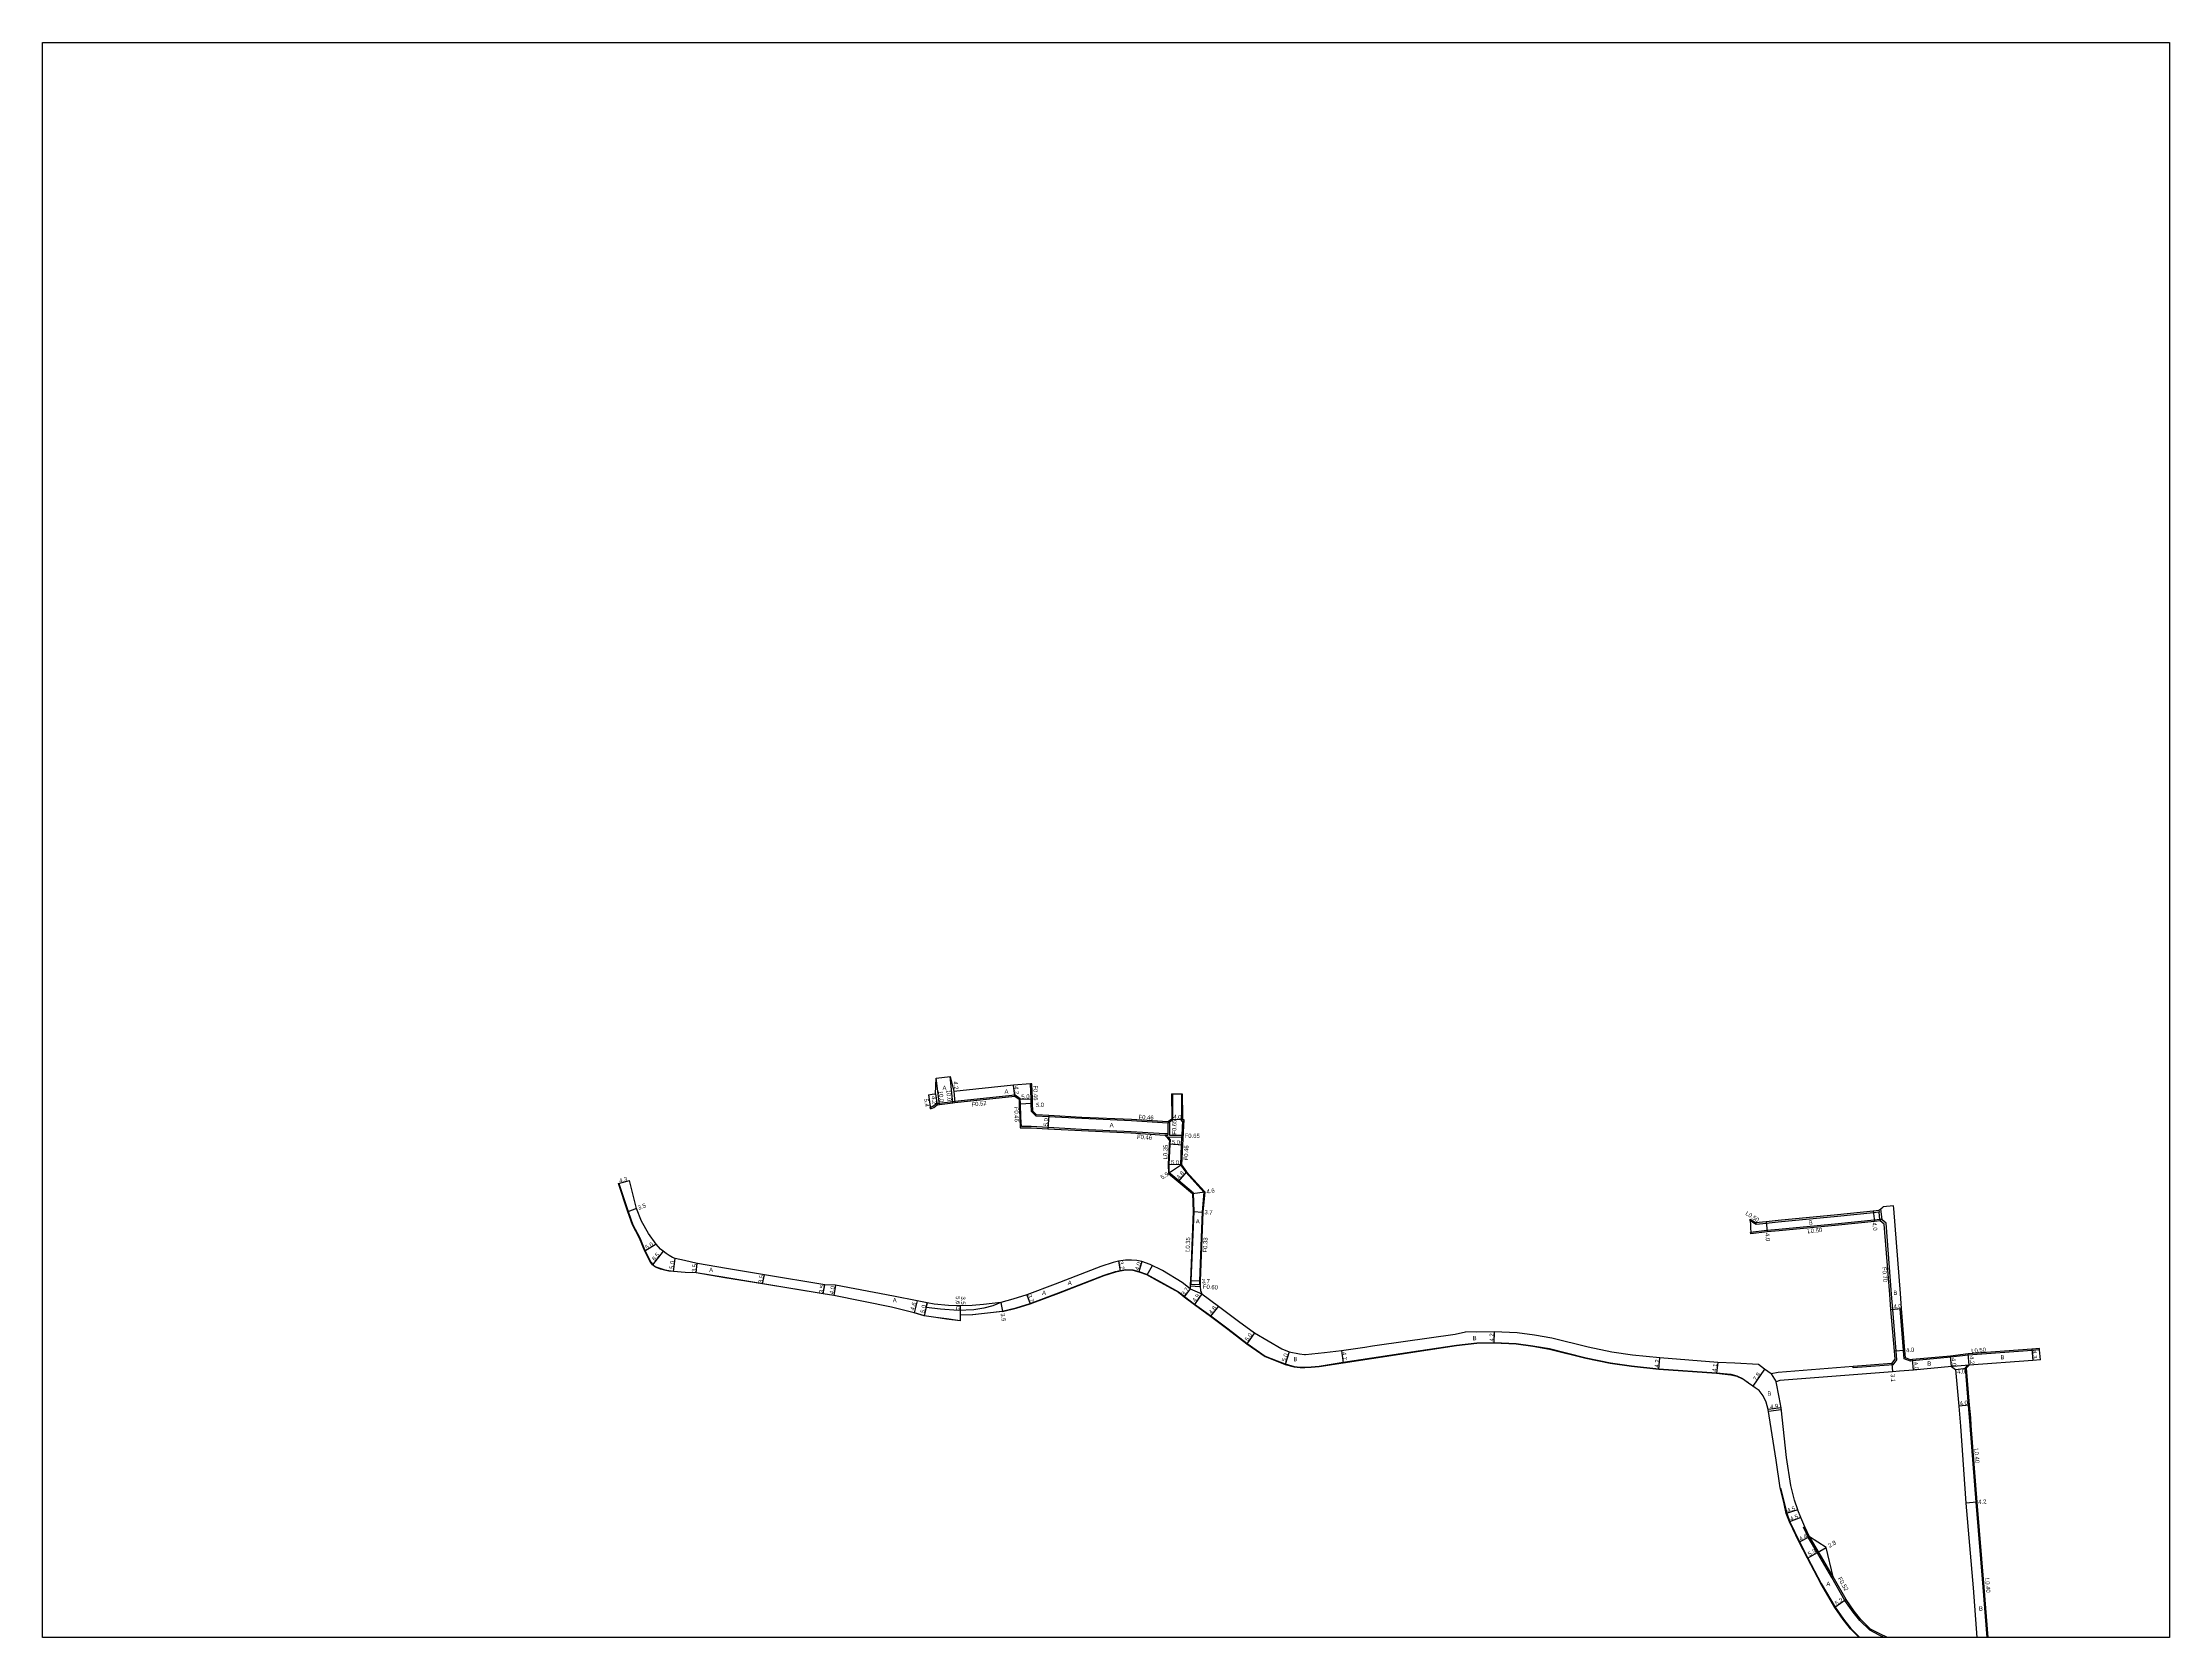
# Model space of a CAD drawing. Header units: metres. Extents: x -15200 to -12000, y -102000 to -99000.
# Drawn here: x -12800 to -12000, y -101400 to -100800 of the extents above; entities that cross this region are included whole.
import ezdxf

# ---------------------------------------------------------------- set-up
doc = ezdxf.new("R2010")
doc.units = ezdxf.units.M
doc.header["$LTSCALE"] = 2.5
for name, color, linetype in [('側溝・桝', 7, 'Continuous'), ('図郭', 7, 'Continuous'), ('幅員', 7, 'Continuous'), ('歩道・分離帯・安全施設', 7, 'Continuous'), ('舗装', 7, 'Continuous'), ('道路', 7, 'Continuous')]:
    doc.layers.add(name, color=color, linetype=linetype)
doc.styles.get("Standard").update_dxf_attribs({"font": ''})
doc.styles.get('Standard').set_extended_font_data('@MS PGothic')

msp = doc.modelspace()

# ---------------------------------------------------------------- linework, layer by layer
at = {"layer": '側溝・桝'}
for points in [[(-12374.97, -101205.38), (-12376.11, -101206.16), (-12376.63, -101206.52), (-12376.76, -101206.51), (-12390.38, -101205.66), (-12409.06, -101204.8), (-12421.58, -101204.11), (-12426.32, -101203.85), (-12427.99, -101202.19), (-12428.09, -101199.19), (-12428.15, -101197.38), (-12428.34, -101191.78)], [(-12466.03, -101201.17), (-12466.1, -101200.63), (-12465.08, -101200.17), (-12463.77, -101199.18), (-12462.69, -101199.01), (-12457.62, -101198.37), (-12456.88, -101198.28), (-12434.18, -101195.84), (-12432.24, -101197.22)], [(-12432.69, -101197.53), (-12432.24, -101197.22)], [(-12376.79, -101210.58), (-12377.82, -101210.57), (-12390.58, -101209.74), (-12409.22, -101208.87), (-12421.8, -101208.19), (-12428.18, -101207.84), (-12431.81, -101207.78), (-12432, -101204.32), (-12432.17, -101199.33), (-12432.24, -101197.22)], [(-12375.32, -101195.49), (-12375.02, -101195.49)], [(-12375.02, -101195.49), (-12374.97, -101205.38)], [(-12371.62, -101195.48), (-12371.58, -101203.73)], [(-12371.62, -101195.48), (-12371.32, -101195.48)], [(-12376.76, -101206.51), (-12376.79, -101210.58), (-12376.79, -101211.04)], [(-12376.11, -101206.16), (-12376.15, -101211.05)], [(-12375.28, -101205.03), (-12374.97, -101205.38)], [(-12371.74, -101203.73), (-12371.58, -101203.73), (-12371.28, -101203.73)], [(-12371.74, -101203.73), (-12371.74, -101205.62), (-12371.2, -101205.62), (-12371.5, -101211.09), (-12371.54, -101211.74), (-12371.71, -101214.71)], [(-12377.84, -101211.03), (-12376.79, -101211.04)], [(-12377.24, -101211.69), (-12376.77, -101211.69), (-12371.54, -101211.74)], [(-12367.97, -101267.07), (-12367.91, -101265.78), (-12366.87, -101239.81), (-12367.09, -101232.81), (-12372.67, -101228.15), (-12376.2, -101225.25), (-12376.22, -101222.03), (-12375.88, -101214.43), (-12375.8, -101212.76), (-12376.54, -101211.94), (-12376.77, -101211.69)], [(-12376.15, -101211.05), (-12371.5, -101211.09)], [(-12371.71, -101214.71), (-12371.7, -101214.73), (-12372.03, -101222.17)], [(-12372.03, -101222.17), (-12369.98, -101225.02), (-12363.22, -101232.46), (-12363.85, -101239.94), (-12364.89, -101265.88), (-12364.86, -101267.27)], [(-12372.03, -101222.17), (-12371.58, -101222.24)], [(-12109.26, -101239.3), (-12109.18, -101240.05), (-12111.32, -101240.26), (-12124.84, -101241.6), (-12147.15, -101243.76), (-12151.67, -101244.23), (-12155.5, -101244.63)], [(-12108.12, -101242.95), (-12108.57, -101238.71)], [(-12155.5, -101244.63), (-12157.65, -101243.27), (-12157.67, -101242.67)], [(-12108.4, -101242.73), (-12108.89, -101242.78), (-12111.05, -101243), (-12124.56, -101244.34), (-12146.87, -101246.49), (-12151.38, -101246.96), (-12157.54, -101247.61)], [(-12157.49, -101248.1), (-12157.54, -101247.61)], [(-12155.72, -101243.9), (-12155.5, -101244.63)], [(-12108.89, -101242.78), (-12109.18, -101240.05)], [(-12108.84, -101243.28), (-12108.4, -101242.73)], [(-12103.87, -101297.39), (-12102.5, -101295.52), (-12102.77, -101292.28), (-12104.05, -101276.57), (-12104.51, -101270.87), (-12106.58, -101244.13), (-12108.12, -101242.95), (-12108.4, -101242.73)], [(-12368.34, -101267.7), (-12364.52, -101267.94)], [(-12368.31, -101267.05), (-12367.97, -101267.07), (-12364.86, -101267.27), (-12364.53, -101267.29)], [(-12101.26, -101276.34), (-12100.76, -101276.3)], [(-12097.46, -101296.02), (-12099.73, -101295.13), (-12099.98, -101292.06), (-12101.26, -101276.34)], [(-12048.85, -101291.79), (-12051.7, -101292.03), (-12075.66, -101293.85), (-12082.28, -101294.61), (-12096.66, -101295.95), (-12097.46, -101296.02)], [(-12048.85, -101291.79), (-12048.89, -101291.29)], [(-12103.87, -101297.39), (-12118.94, -101298.59), (-12118.98, -101298.09)], [(-12104.4, -101296.93), (-12103.87, -101297.39)], [(-12075.94, -101297.59), (-12076.85, -101298.57), (-12075.68, -101312.69), (-12075.05, -101320.23), (-12072.84, -101349.13), (-12070.19, -101381.13), (-12068.72, -101400)], [(-12075.94, -101297.59), (-12075.35, -101297.54)], [(-12137.59, -101358.55), (-12137.12, -101358.33)], [(-12107.27, -101400), (-12109.17, -101399.14), (-12112.75, -101397.28), (-12116.49, -101393.61), (-12118.99, -101390.45), (-12122.06, -101386.04), (-12127.04, -101377.44), (-12132.24, -101368.37), (-12135.77, -101362.47), (-12137.59, -101358.55)], [(-12126.55, -101377.25), (-12131.79, -101368.11), (-12135.31, -101362.22), (-12135.36, -101362.11)]]:
    msp.add_lwpolyline(points, dxfattribs=at)
at = {"layer": '図郭'}
msp.add_lwpolyline([(-12800, -100800), (-12000, -100800), (-12000, -101400), (-12800, -101400)], close=True, dxfattribs=at)
at = {"layer": '幅員'}
for points in [[(-12462.62, -101199.52), (-12463.92, -101189.61)], [(-12457.56, -101198.89), (-12458.65, -101188.95)], [(-12466.72, -101195.81), (-12466.03, -101201.17)], [(-12464.08, -101195.5), (-12463.56, -101199.67)], [(-12457.28, -101194.62), (-12456.82, -101198.8)], [(-12434.32, -101196.38), (-12434.73, -101192.2)], [(-12432.69, -101197.53), (-12427.69, -101197.36)], [(-12427.63, -101199.18), (-12432.63, -101199.35)], [(-12421.55, -101203.65), (-12421.82, -101208.65)], [(-12375.28, -101205.03), (-12371.28, -101205.16)], [(-12371.24, -101214.74), (-12376.23, -101214.42)], [(-12371.58, -101222.24), (-12376.57, -101222.02)], [(-12371.58, -101222.24), (-12376.55, -101225.42)], [(-12583.4, -101229.23), (-12579.23, -101228.15)], [(-12369.72, -101224.81), (-12372.89, -101228.42)], [(-12576.62, -101238.64), (-12579.9, -101239.86)], [(-12367.44, -101232.98), (-12362.88, -101232.34)], [(-12367.22, -101239.81), (-12363.52, -101239.96)], [(-12111.39, -101239.51), (-12111, -101243.49)], [(-12151.75, -101243.48), (-12151.33, -101247.46)], [(-12569.14, -101252.1), (-12573.42, -101254.68)], [(-12566.61, -101254.71), (-12570.63, -101259.82)], [(-12562.66, -101262.35), (-12562.04, -101257.39)], [(-12554.17, -101262.82), (-12553.73, -101259.35)], [(-12529.14, -101266.99), (-12528.51, -101263.55)], [(-12395.28, -101258.4), (-12394.66, -101262.05)], [(-12386.5, -101258.62), (-12387.66, -101262.45)], [(-12506.34, -101270.75), (-12505.76, -101267.3)], [(-12501.73, -101267.46), (-12502.39, -101271.4)], [(-12429.74, -101271.06), (-12428.5, -101274.55)], [(-12368.39, -101268.88), (-12370.62, -101271.82)], [(-12368.26, -101265.77), (-12364.56, -101265.88)], [(-12363.95, -101270.71), (-12366.74, -101274.74)], [(-12471, -101273.39), (-12472.18, -101277.83)], [(-12467.28, -101274.13), (-12468.43, -101278.99)], [(-12454.81, -101275.27), (-12454.8, -101278.77)], [(-12454.81, -101275.27), (-12454.79, -101280.87)], [(-12439.51, -101273.93), (-12438.96, -101277.38)], [(-12357.72, -101275.4), (-12360.67, -101279.18)], [(-12104.75, -101276.62), (-12100.76, -101276.3)], [(-12344.17, -101285.41), (-12347.04, -101289.51)], [(-12254, -101284.98), (-12254.07, -101289.18)], [(-12331.05, -101292.5), (-12332.63, -101297.25)], [(-12311.48, -101291.99), (-12310.83, -101296.64)], [(-12192.04, -101299.05), (-12191.66, -101294.86)], [(-12099.48, -101292.02), (-12103.47, -101292.34)], [(-12096.31, -101299.43), (-12096.71, -101295.45)], [(-12081.94, -101298.1), (-12082.33, -101294.12)], [(-12075.35, -101297.54), (-12075.7, -101293.35)], [(-12051.74, -101291.53), (-12051.38, -101295.82)], [(-12169.9, -101296.5), (-12170.35, -101300.58)], [(-12152.26, -101299.07), (-12156.67, -101305.5)], [(-12104.4, -101296.93), (-12104.15, -101300.02)], [(-12080.42, -101299.15), (-12076.44, -101298.71)], [(-12146.06, -101313.57), (-12150.9, -101314.3)], [(-12075.28, -101312.66), (-12079.26, -101312.99)], [(-12139.83, -101351.94), (-12144.11, -101353.34)], [(-12072.44, -101349.1), (-12076.62, -101349.44)], [(-12138.71, -101354.92), (-12142.91, -101356.53)], [(-12135.36, -101362.11), (-12139.28, -101364.12)], [(-12136.09, -101370.21), (-12131.51, -101367.55)], [(-12131.51, -101367.55), (-12129.09, -101366.14)], [(-12121.62, -101385.76), (-12125.92, -101388.68)]]:
    msp.add_lwpolyline(points, dxfattribs=at)
at = {"layer": '歩道・分離帯・安全施設'}
for points in [[(-12583.25, -101229.18), (-12579.76, -101239.81), (-12577.93, -101244.76), (-12575.39, -101249.68), (-12573.29, -101254.62), (-12571.19, -101258.78), (-12570.51, -101259.72), (-12569.93, -101260.25), (-12569.32, -101260.58), (-12567.47, -101261.26), (-12565.96, -101261.65), (-12564.38, -101262), (-12562.65, -101262.2), (-12558.28, -101262.54), (-12554.15, -101262.67), (-12543.35, -101264.5), (-12529.12, -101266.85), (-12506.32, -101270.6), (-12502.37, -101271.26), (-12480.7, -101275.58), (-12472.14, -101277.69), (-12468.4, -101278.85), (-12463.99, -101279.54), (-12459.94, -101280.05), (-12454.79, -101280.72)], [(-12454.8, -101278.62), (-12450.16, -101278.47), (-12445.76, -101278.02), (-12439, -101277.24), (-12433.78, -101275.96), (-12428.54, -101274.4), (-12417.84, -101270.34), (-12400.72, -101263.74), (-12396.37, -101262.32), (-12394.69, -101261.9), (-12392.55, -101261.57), (-12389.88, -101261.69), (-12387.61, -101262.31), (-12384.72, -101263.33), (-12380.67, -101265.55), (-12372.71, -101270.03), (-12370.53, -101271.7), (-12366.65, -101274.62), (-12360.59, -101279.06), (-12354.07, -101283.91), (-12346.95, -101289.39), (-12340.11, -101294.19), (-12335.67, -101295.91), (-12332.58, -101297.11), (-12329.18, -101298.01), (-12326.93, -101298.32), (-12325.26, -101298.31), (-12322.86, -101298.15), (-12319.83, -101297.88), (-12310.85, -101296.49), (-12282.6, -101292.18), (-12268.15, -101289.98), (-12260.53, -101289.13), (-12254.06, -101289.03), (-12245.72, -101289.41), (-12239.48, -101290.32), (-12233.15, -101291.35), (-12219.45, -101294.8), (-12210.3, -101296.67), (-12202.37, -101297.83), (-12192.03, -101298.9), (-12170.33, -101300.43), (-12165.01, -101301), (-12162.68, -101301.55), (-12160.54, -101302.63), (-12158.51, -101304.04)], [(-12146.24, -101343.81), (-12144.81, -101349.68), (-12143.96, -101353.29), (-12142.77, -101356.47), (-12139.14, -101364.06), (-12135.96, -101370.14), (-12130.98, -101379.68), (-12125.79, -101388.6), (-12122.63, -101393.15), (-12119.87, -101396.64), (-12116.44, -101400)]]:
    msp.add_lwpolyline(points, dxfattribs=at)
at = {"layer": '舗装'}
for points in [[(-12384.47, -101263.64), (-12382.53, -101260.09)], [(-12368.39, -101268.88), (-12363.95, -101270.71)], [(-12439.51, -101273.93), (-12442.51, -101275.22), (-12445.96, -101276.15), (-12449.72, -101276.74), (-12455.58, -101277), (-12462.2, -101276.48), (-12467.69, -101275.86), (-12467.28, -101274.13)], [(-12149.87, -101300.83), (-12147.96, -101303.83)], [(-12104.4, -101296.93), (-12104.15, -101300.02)], [(-12075.35, -101297.54), (-12081.3, -101298.04), (-12081.94, -101298.1)], [(-12150.81, -101314.89), (-12145.99, -101314.18)]]:
    msp.add_lwpolyline(points, dxfattribs=at)
at = {"layer": '道路'}
for points in [[(-12464.08, -101195.5), (-12463.92, -101189.61), (-12458.65, -101188.95), (-12457.28, -101194.62)], [(-12375.28, -101205.03), (-12376.1, -101205.6), (-12376.76, -101206.05), (-12390.36, -101205.2), (-12409.04, -101204.34), (-12421.55, -101203.65), (-12426.12, -101203.4), (-12427.53, -101201.99), (-12427.63, -101199.18), (-12427.69, -101197.36), (-12427.88, -101191.75), (-12428.34, -101191.78), (-12434.73, -101192.2), (-12457.28, -101194.62)], [(-12466.72, -101195.81), (-12465.34, -101195.65), (-12464.08, -101195.5)], [(-12466.72, -101195.81), (-12466.03, -101201.17)], [(-12466.03, -101201.17), (-12464.81, -101200.62), (-12463.56, -101199.67)], [(-12463.56, -101199.67), (-12462.62, -101199.52), (-12457.56, -101198.89), (-12456.82, -101198.8), (-12434.32, -101196.38), (-12432.69, -101197.53)], [(-12432.69, -101197.53), (-12432.63, -101199.35), (-12432.46, -101204.34), (-12432.25, -101208.23), (-12428.2, -101208.3), (-12421.82, -101208.65), (-12409.24, -101209.33), (-12390.6, -101210.2), (-12377.84, -101211.03)], [(-12375.32, -101195.49), (-12375.02, -101195.49), (-12371.62, -101195.48), (-12371.32, -101195.48)], [(-12375.32, -101195.49), (-12375.28, -101205.03)], [(-12371.32, -101195.48), (-12371.28, -101203.73), (-12371.28, -101205.16), (-12370.71, -101205.16), (-12371.24, -101214.74), (-12371.58, -101222.24), (-12369.72, -101224.81), (-12362.88, -101232.34), (-12363.52, -101239.96), (-12364.56, -101265.88), (-12364.53, -101267.29), (-12364.52, -101267.94), (-12364.49, -101269.44), (-12363.95, -101270.71)], [(-12376.16, -101212.89), (-12376.8, -101212.18), (-12377.24, -101211.69), (-12377.84, -101211.03)], [(-12376.16, -101212.89), (-12376.23, -101214.42), (-12376.57, -101222.02), (-12376.55, -101225.42), (-12372.89, -101228.42), (-12367.44, -101232.98), (-12367.22, -101239.81), (-12368.26, -101265.77), (-12368.31, -101267.05), (-12368.34, -101267.7), (-12368.39, -101268.88)], [(-12438.96, -101277.38), (-12445.75, -101278.17), (-12450.15, -101278.62), (-12454.8, -101278.77), (-12454.79, -101280.87), (-12459.96, -101280.2), (-12464.01, -101279.69), (-12468.43, -101278.99), (-12472.18, -101277.83), (-12480.73, -101275.73), (-12502.39, -101271.4), (-12506.34, -101270.75), (-12529.14, -101266.99), (-12543.38, -101264.65), (-12554.17, -101262.82), (-12558.29, -101262.69), (-12562.66, -101262.35), (-12564.4, -101262.15), (-12566, -101261.79), (-12567.52, -101261.4), (-12569.39, -101260.72), (-12570.01, -101260.37), (-12570.63, -101259.82), (-12571.31, -101258.86), (-12573.42, -101254.68), (-12575.52, -101249.74), (-12578.07, -101244.82), (-12579.9, -101239.86), (-12583.4, -101229.23)], [(-12583.4, -101229.23), (-12579.23, -101228.15)], [(-12471, -101273.39), (-12479.96, -101271.6), (-12501.73, -101267.46), (-12505.76, -101267.3), (-12528.51, -101263.55), (-12542.8, -101261.2), (-12553.66, -101259.36), (-12553.73, -101259.35), (-12558.56, -101258.23), (-12562.04, -101257.39), (-12562.99, -101257.02), (-12564.36, -101256.31), (-12565.41, -101255.58), (-12566.61, -101254.71), (-12567.51, -101253.88), (-12569.14, -101252.1), (-12572.11, -101247.97), (-12574.72, -101243.39), (-12576.62, -101238.64), (-12579.23, -101228.15)], [(-12157.67, -101242.67), (-12155.72, -101243.9), (-12151.75, -101243.48), (-12147.23, -101243.01), (-12124.92, -101240.85), (-12111.39, -101239.51), (-12109.26, -101239.3), (-12108.57, -101238.71), (-12107.74, -101238)], [(-12097.39, -101295.51), (-12099.25, -101294.78), (-12099.48, -101292.02), (-12100.76, -101276.3), (-12101.22, -101270.65), (-12103.69, -101238.68), (-12103.77, -101237.68), (-12107.74, -101238)], [(-12157.67, -101242.67), (-12157.49, -101248.1)], [(-12107.25, -101244.5), (-12108.84, -101243.28), (-12111, -101243.49), (-12124.51, -101244.84), (-12146.82, -101246.99), (-12151.33, -101247.46), (-12157.49, -101248.1)], [(-12104.4, -101296.93), (-12103.22, -101295.32), (-12103.47, -101292.34), (-12104.75, -101276.62), (-12105.21, -101270.93), (-12107.25, -101244.5)], [(-12368.39, -101268.88), (-12371.34, -101266.48), (-12378.79, -101261.96), (-12383.43, -101259.65), (-12386.5, -101258.62), (-12388.34, -101258.22), (-12390.46, -101258.08), (-12392.63, -101258.11), (-12395.28, -101258.4), (-12397.35, -101258.91), (-12401.91, -101260.39), (-12419.11, -101267.03), (-12429.74, -101271.06), (-12435.02, -101272.78), (-12439.51, -101273.93), (-12446.12, -101274.69), (-12450.39, -101275.12), (-12454.81, -101275.27), (-12459.28, -101275.15), (-12464.61, -101274.66), (-12467.28, -101274.13), (-12471, -101273.39)], [(-12438.96, -101277.38), (-12433.74, -101276.1), (-12428.5, -101274.55), (-12417.79, -101270.48), (-12400.67, -101263.88), (-12396.32, -101262.47), (-12394.66, -101262.05), (-12392.54, -101261.72), (-12389.91, -101261.84), (-12387.66, -101262.45), (-12384.78, -101263.47), (-12380.75, -101265.68), (-12372.79, -101270.16), (-12370.62, -101271.82), (-12366.74, -101274.74), (-12360.67, -101279.18), (-12354.16, -101284.03), (-12347.04, -101289.51), (-12340.18, -101294.32), (-12335.72, -101296.05), (-12332.63, -101297.25), (-12329.21, -101298.16), (-12326.94, -101298.47), (-12325.26, -101298.46), (-12322.85, -101298.3), (-12319.82, -101298.03), (-12310.83, -101296.64), (-12268.13, -101290.12)], [(-12363.95, -101270.71), (-12357.72, -101275.4), (-12350.18, -101281.05), (-12344.17, -101285.41), (-12333.91, -101291.39)], [(-12299.72, -101290.34), (-12298, -101290.1), (-12268.72, -101285.96), (-12264.73, -101285.03)], [(-12154.62, -101297.33), (-12163.49, -101296.86), (-12169.9, -101296.5), (-12191.66, -101294.86), (-12201.94, -101293.8), (-12209.68, -101292.66), (-12218.63, -101290.83), (-12232.37, -101287.37), (-12238.83, -101286.32), (-12245.33, -101285.38), (-12254, -101284.98), (-12260.79, -101285.09), (-12264.73, -101285.03)], [(-12333.91, -101291.39), (-12331.05, -101292.5), (-12327.19, -101293.33), (-12325.35, -101293.5), (-12324.97, -101293.5), (-12317.85, -101292.84)], [(-12317.85, -101292.84), (-12311.48, -101291.99), (-12302.69, -101290.75), (-12299.72, -101290.34)], [(-12268.13, -101290.12), (-12260.52, -101289.28), (-12254.07, -101289.18), (-12245.73, -101289.56), (-12239.5, -101290.46), (-12233.18, -101291.49), (-12219.48, -101294.95), (-12210.32, -101296.82), (-12202.38, -101297.98), (-12192.04, -101299.05), (-12170.35, -101300.58), (-12165.04, -101301.15), (-12162.74, -101301.69), (-12160.61, -101302.76)], [(-12048.89, -101291.29), (-12051.74, -101291.53), (-12075.7, -101293.35), (-12082.33, -101294.12), (-12096.71, -101295.45), (-12097.39, -101295.51)], [(-12048.53, -101295.56), (-12051.38, -101295.82), (-12075.35, -101297.54)], [(-12048.53, -101295.56), (-12048.85, -101291.79), (-12048.89, -101291.29)], [(-12116.65, -101400), (-12119.98, -101396.74), (-12122.75, -101393.24), (-12125.92, -101388.68), (-12131.11, -101379.75), (-12136.09, -101370.21), (-12139.28, -101364.12), (-12142.91, -101356.53), (-12144.11, -101353.34), (-12144.96, -101349.71), (-12146.41, -101343.75), (-12147.97, -101333.35), (-12150.9, -101314.3), (-12151.64, -101311.42), (-12152.79, -101309.15), (-12154.33, -101307.15), (-12155.77, -101306.13), (-12156.67, -101305.5), (-12158.32, -101304.36), (-12160.61, -101302.76)], [(-12149.87, -101300.83), (-12152.26, -101299.07), (-12154.62, -101297.33)], [(-12104.4, -101296.93), (-12118.98, -101298.09), (-12147.14, -101300.33), (-12149.87, -101300.83)], [(-12096.31, -101299.43), (-12101.56, -101299.82), (-12104.15, -101300.02), (-12146.55, -101303.39), (-12147.96, -101303.83)], [(-12106.01, -101400), (-12108.95, -101398.67), (-12112.44, -101396.85), (-12116.1, -101393.26), (-12118.57, -101390.14), (-12121.62, -101385.76), (-12126.55, -101377.25), (-12129.09, -101366.14), (-12135.36, -101362.11), (-12137.12, -101358.33), (-12138.71, -101354.92), (-12139.79, -101352.08), (-12139.83, -101351.94), (-12141, -101348.33), (-12142.36, -101342.78), (-12144.03, -101332.3), (-12146.06, -101313.57), (-12146.76, -101309.54), (-12147.96, -101303.83)], [(-12081.94, -101298.1), (-12096.31, -101299.43)], [(-12081.94, -101298.1), (-12080.42, -101299.15), (-12079.26, -101312.99), (-12078.64, -101320.53), (-12076.62, -101349.44), (-12073.78, -101381.38), (-12072.49, -101400)], [(-12075.35, -101297.54), (-12076.44, -101298.71), (-12075.28, -101312.66), (-12074.88, -101317.4), (-12074.65, -101320.2), (-12072.93, -101342.66), (-12072.44, -101349.1)], [(-12072.44, -101349.1), (-12069.79, -101381.1), (-12068.32, -101400)]]:
    msp.add_lwpolyline(points, dxfattribs=at)

# ---------------------------------------------------------------- texts
at = {"layer": '側溝・桝'}
for s, rotation, p in [('F0.52', 6.36626, (-12450.47, -101200.31)), ('F0.46', 271.94912, (-12427.34, -101192.36)), ('F0.46', 271.94635, (-12434.53, -101200.4)), ('F0.46', 356.42653, (-12387.78, -101204.94)), ('F0.65', 89.56867, (-12373.57, -101210.86)), ('F0.46', 356.42653, (-12388.37, -101212.42)), ('L0.35', 87.41276, (-12377, -101220.18)), ('F0.46', 87.41276, (-12369.2, -101220.55)), ('F0.65', 359.50858, (-12370.4, -101212.05)), ('L0.50', 327.75802, (-12159.66, -101240.86)), ('L0.50', 5.66788, (-12136.07, -101247.98)), ('L0.35', 87.7739, (-12368.52, -101254.98)), ('F0.33', 87.7739, (-12362.01, -101255.2)), ('F0.70', 274.42484, (-12108.06, -101260.71)), ('F0.60', 356.30622, (-12363.59, -101268.76)), ('L0.50', 4.34316, (-12074.48, -101292.96)), ('L0.40', 274.38142, (-12073.45, -101328.94)), ('F0.52', 300.10014, (-12124.82, -101377.82)), ('L0.40', 274.45077, (-12069.34, -101377.7))]:
    msp.add_text(s, height=1.6, rotation=rotation, dxfattribs=at).set_placement(p)
at = {"layer": '幅員'}
for s, rotation, p in [('4.2', 276.36615, (-12457.4, -101190.91)), ('5.4', 277.31205, (-12468.42, -101197.39)), ('4.2', 277.12336, (-12465.65, -101196.42)), ('10.0', 277.48693, (-12463.08, -101194.49)), ('10.0', 276.24586, (-12460.09, -101194.06)), ('4.2', 275.58503, (-12434.58, -101192.69)), ('5.0', 1.95433, (-12431.79, -101197.4)), ('5.0', 1.95352, (-12426.37, -101200.5)), ('5.0', 86.87752, (-12421.87, -101207.74)), ('4.0', 358.16414, (-12374.71, -101204.95)), ('5.0', 356.25314, (-12375.32, -101214.38)), ('5.0', 357.53251, (-12375.67, -101221.96)), ('4.3', 14.55592, (-12582.89, -101228.99)), ('5.9', 32.61558, (-12378.85, -101227.77)), ('4.8', 48.69477, (-12372.44, -101227.75)), ('4.6', 7.96288, (-12362.08, -101233.04)), ('3.5', 20.29227, (-12575.73, -101239.17)), ('3.7', 357.5724, (-12363, -101240.79)), ('4.0', 275.96427, (-12152.08, -101247.94)), ('4.0', 275.66913, (-12111.75, -101243.97)), ('5.0', 31.11677, (-12572.7, -101254.13)), ('6.5', 51.85749, (-12569.69, -101258.46)), ('5.0', 82.88539, (-12562.65, -101261.44)), ('3.5', 82.88557, (-12554.25, -101262.66)), ('3.5', 79.54448, (-12529.22, -101266.83)), ('3.7', 279.68515, (-12395.14, -101258.63)), ('4.0', 73.21585, (-12387.64, -101262.04)), ('3.5', 80.36298, (-12506.42, -101270.59)), ('4.0', 80.36206, (-12502.43, -101270.99)), ('5.6', 270.17008, (-12456.49, -101271.61)), ('3.5', 270.17008, (-12454.49, -101271.73)), ('3.7', 289.57319, (-12429.56, -101271.26)), ('3.7', 52.83206, (-12370.55, -101271.56)), ('4.9', 55.30929, (-12366.34, -101273.99)), ('3.7', 358.23983, (-12364.04, -101266.7)), ('4.6', 75.13406, (-12472.1, -101277.13)), ('5.0', 76.63227, (-12468.32, -101278.09)), ('3.5', 279.11639, (-12439.65, -101278.15)), ('4.8', 51.94271, (-12360.26, -101278.49)), ('4.0', 4.65533, (-12103.74, -101276.33)), ('5.0', 54.96765, (-12346.61, -101288.71)), ('4.2', 89.07845, (-12254.16, -101288.68)), ('5.0', 71.66215, (-12332.44, -101296.36)), ('4.7', 277.96888, (-12311.28, -101292.71)), ('4.2', 84.81168, (-12192.09, -101298.54)), ('4.0', 4.6553, (-12099.01, -101292.78)), ('4.0', 275.61051, (-12082.03, -101294.94)), ('4.2', 274.81803, (-12075.2, -101294.22)), ('4.3', 274.81941, (-12051.6, -101292.07)), ('4.1', 83.73836, (-12170.4, -101300.12)), ('7.8', 55.54995, (-12155.45, -101303.55)), ('3.1', 274.56693, (-12104.88, -101300.94)), ('4.0', 275.7043, (-12096.2, -101296.36)), ('4.0', 6.32579, (-12079.82, -101300.94)), ('4.0', 4.75305, (-12078.85, -101312.69)), ('4.9', 8.5174, (-12150.08, -101314.07)), ('4.5', 18.0455, (-12143.52, -101353.04)), ('4.2', 4.72182, (-12071.87, -101349.86)), ('4.5', 21.04277, (-12142.34, -101356.21)), ('4.4', 27.22952, (-12138.79, -101363.76)), ('5.3', 30.19294, (-12135.43, -101369.5)), ('2.8', 30.19294, (-12127.83, -101366.33)), ('5.2', 34.15531, (-12125.15, -101388.04))]:
    msp.add_text(s, height=1.6, rotation=rotation, dxfattribs=at).set_placement(p)
at = {"layer": '舗装'}
for s, p in [('A', (-12461.49, -101194.05)), ('A', (-12438.17, -101195.39)), ('A', (-12398.62, -101208.05)), ('A', (-12366.23, -101244.25)), ('B', (-12135.66, -101244.72)), ('A', (-12549.28, -101262.54)), ('A', (-12424.04, -101271.15)), ('A', (-12414.38, -101267.35)), ('B', (-12103.83, -101271.14)), ('A', (-12480.21, -101273.94)), ('G', (-12456.55, -101276.96)), ('B', (-12262.11, -101288.19)), ('B', (-12329.47, -101296.08)), ('B', (-12063.53, -101295.35)), ('B', (-12091.08, -101297.74)), ('B', (-12151.22, -101309.05)), ('A', (-12129.04, -101380.58)), ('B', (-12071.67, -101389.9))]:
    msp.add_text(s, height=1.6, dxfattribs=at).set_placement(p)

doc.saveas('drawing.dxf')
